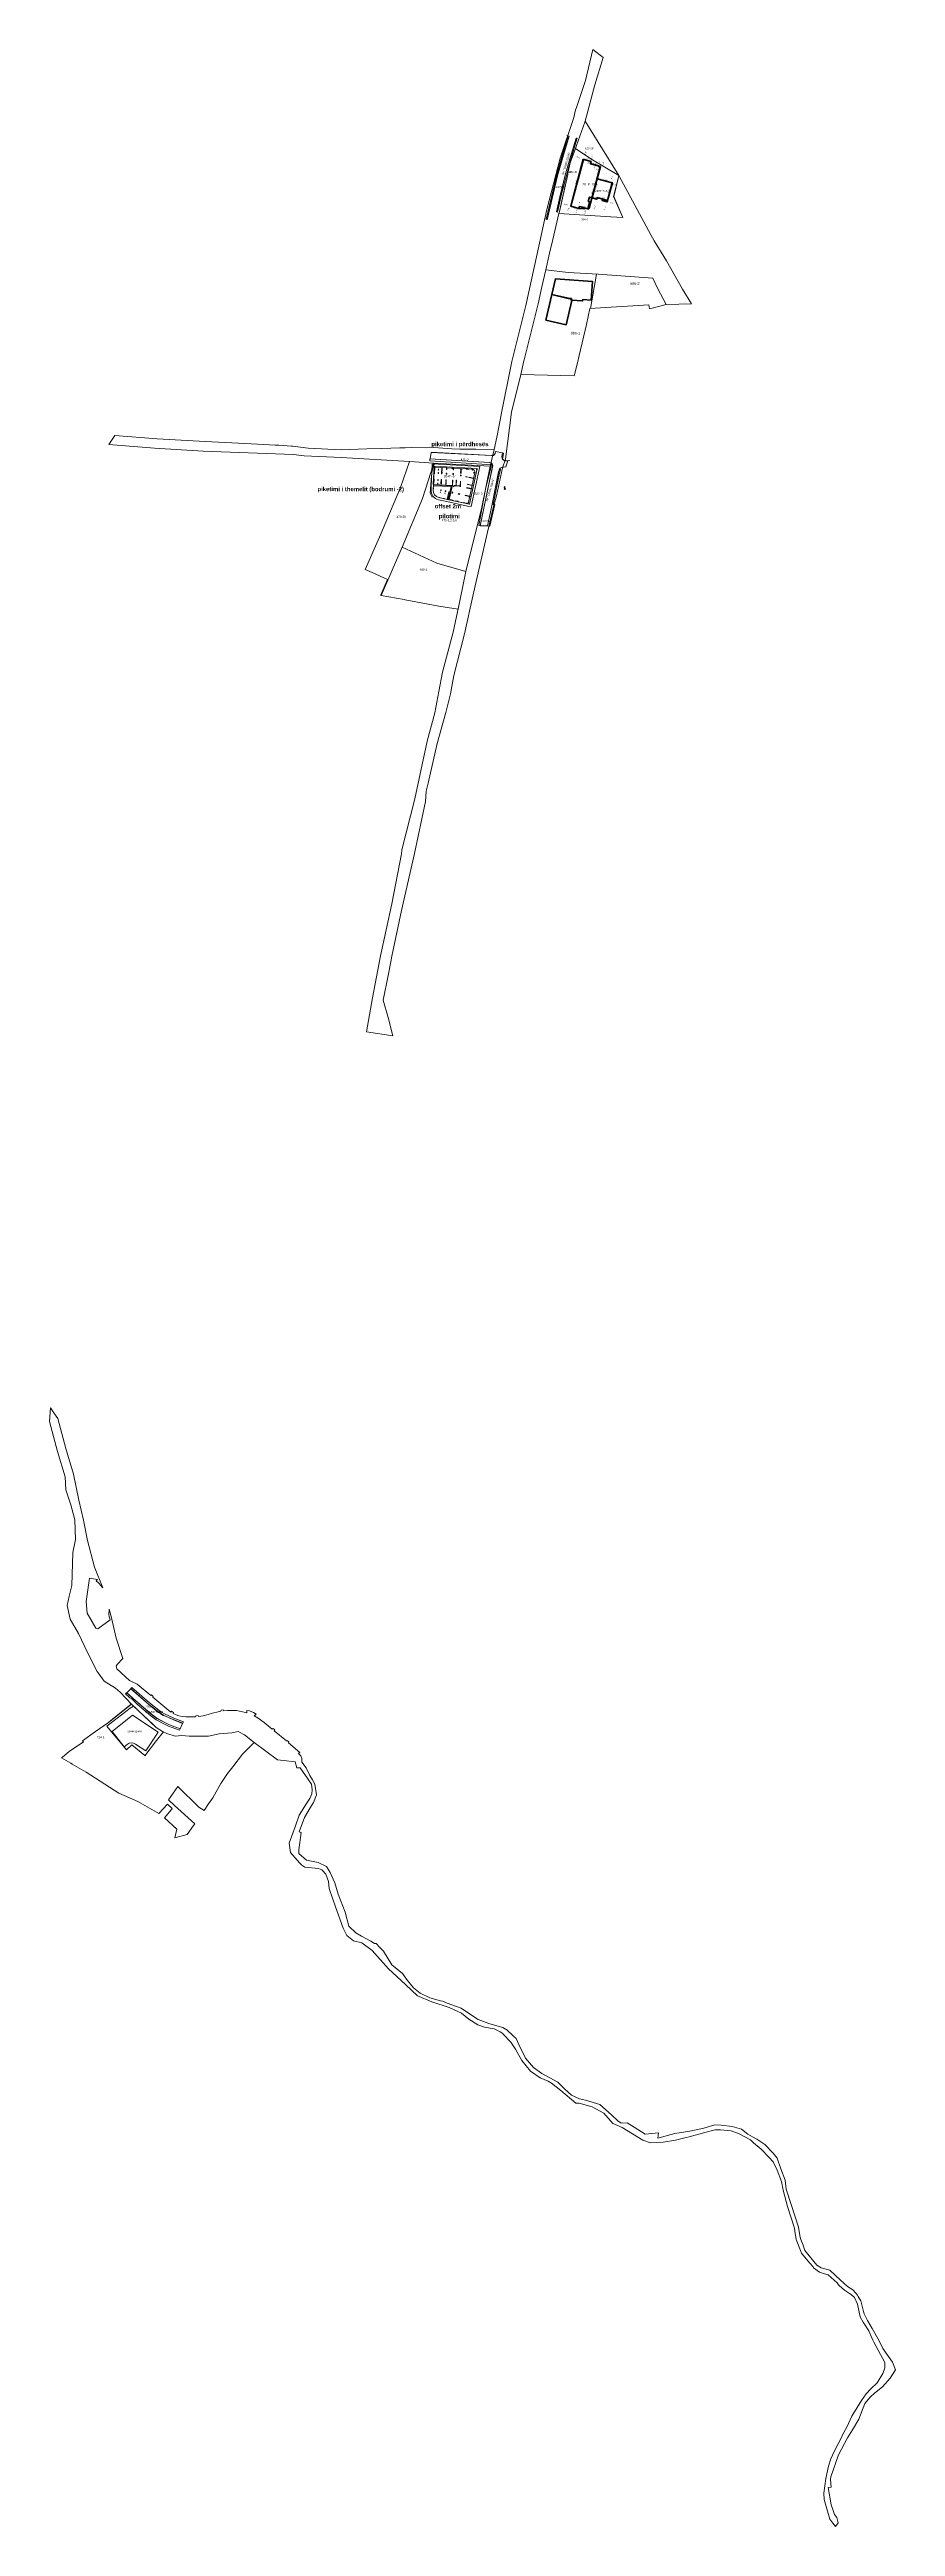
# Model space of a CAD drawing. Header units: metres. Extents: x 7511907 to 7512702, y 4691584 to 4693913.
import ezdxf
from ezdxf.enums import TextEntityAlignment as Align

# ---------------------------------------------------------------- set-up
doc = ezdxf.new("R2010")
doc.units = ezdxf.units.M
doc.header["$PDMODE"] = 32
doc.header["$PDSIZE"] = 0.75
doc.layers.get('0').update_dxf_attribs({"lineweight": 0})
doc.layers.get('Defpoints').update_dxf_attribs({"lineweight": 0})
for name, color, linetype, lineweight in [('2D Drafting - General_Pen_No__6', 5, 'Continuous', 0), ('A - Perdhesa Polyine_Pen_No__6', 1, 'Continuous', 0), ('A - Pllaka e Përdhesës _Pen_No__6', 1, 'Continuous', 0), ('A - Pllaka Perdhes_Pen_No__6', 5, 'Continuous', 0), ('Asfallt', 97, 'Continuous', 0), ('Dimensione', 7, 'Continuous', 0), ('Dimensionet', 7, 'Continuous', 0), ('Drawing & Figure_Pen_No__101', 252, 'Continuous', 0), ('Drawing & Figure_Pen_No__18', 9, 'Continuous', 0), ('emrat e rrugeve', 7, 'Continuous', 0), ('etazha', 7, 'Continuous', 0), ('Ndarjet', 1, 'Continuous', 0), ('nr Parcela Fqinje', 251, 'Continuous', 0), ('Nr-Kojshi', 251, 'Continuous', 0), ('Nr-Ri', 1, 'Continuous', 0), ('ofset', 5, 'Continuous', 0), ('Parc-Kojshi', 251, 'Continuous', 0), ('parcela', 7, 'Continuous', 0), ('Parcela Fqinje', 251, 'Continuous', 0), ('ParcRePo', 1, 'Continuous', 0), ('Perdhesa o3 ferizaj', 1, 'Continuous', 0), ('perdhesa projekt v4', 1, 'Continuous', 0), ('projekti-3-ver4', 7, 'Continuous', 0), ('Shtyllat kati 1', 3, 'Continuous', 0), ('Shtyllat perdhesa', 1, 'Continuous', 0), ('Themel pllaka o3 ferizaj', 30, 'Continuous', 0), ('trotuar', 155, 'Continuous', 0)]:
    doc.layers.add(name, color=color, linetype=linetype, lineweight=lineweight)
for name, color, linetype, lineweight, true_color in [('2D Drafting - General_Pen_No__8', 7, 'Continuous', 0, 0xa80f02), ('2D Drafting - General_Pen_No__88', 7, 'Continuous', 0, 0xfd4435), ('Shtyllat', 7, 'Continuous', 0, 0xa80f02), ('Shtyllat b1', 7, 'Continuous', 0, 0x182891), ('Shtyllat b2', 7, 'Continuous', 0, 0x496f39)]:
    doc.layers.add(name, color=color, linetype=linetype, lineweight=lineweight, true_color=true_color)
doc.styles.add('GENERATED_STYLE_1', font='arialbd.ttf')
doc.styles.add('GENERATED_STYLE_2', font='arial.ttf')
doc.styles.get("Standard").update_dxf_attribs({"font": 'arial.ttf'})
doc.dimstyles.get("Standard").update_dxf_attribs({"dimtxt": 1.5, "dimasz": 0.18, "dimexe": 0.18, "dimexo": 0.0625, "dimgap": 0.09, "dimtad": 1, "dimtoh": 1, "dimzin": 0, "dimdsep": 46, "dimtxsty": 'Standard', "dimcen": 0.09, "dimse1": 1, "dimse2": 1, "dimsd1": 1, "dimsd2": 1, "dimadec": 0, "dimazin": 0, "dimtfac": 1, "dimtofl": 0, "dimtmove": 0, "dimatfit": 3, "dimfxl": 1, "dimtolj": 1, "dimtzin": 0, "dimarcsym": 0})

# ---------------------------------------------------------------- blocks, each defined once
blk = doc.blocks.new('Pole electricity_ Shtyllë Elekrike Druri - tension i lartë')
at = {"color": 1, "linetype": 'ByBlock', "lineweight": 0, "flags": 128}
for points in [[(0, 0.5), (0, 2.3), (-0.7, 1.7), (0, 1.7), (-0.7, 0.9)], [(-0.4, 0.9), (-0.7, 0.9), (-0.7, 1.3)]]:
    blk.add_lwpolyline(points, dxfattribs=at)
at = {"color": 1, "linetype": 'ByBlock', "lineweight": 0}
blk.add_circle((0, 0), 0.5, dxfattribs=at)
blk = doc.blocks.new('Shtylle_Elekrike_Druri')
at = {"color": 1, "lineweight": 0}
blk.add_blockref('Pole electricity_ Shtyllë Elekrike Druri - tension i lartë', (0, 0), dxfattribs=at)
blk = doc.blocks.new('ob-3-v4')
at = {"layer": '2D Drafting - General_Pen_No__6', "color": 5, "linetype": 'Continuous', "lineweight": 35}
blk.add_lwpolyline([(8, 9.8), (53.6, 9.8), (53.6, 17.8), (51.9, 17.8), (51.9, 26.1, 0.414214), (50.9, 27.1), (10.8, 27.1), (10.8, 25.1), (10.2, 25.1), (10.2, 17.3), (8, 17.3)], format="xyb", close=True, dxfattribs=at)
blk.add_lwpolyline([(22.3, 27.2), (40.9, 27.2), (40.9, 31.8), (39.4, 31.8), (39.4, 41.9), (22.3, 41.9)], close=True, dxfattribs=at)
at = {"layer": '2D Drafting - General_Pen_No__8', "color": 14, "true_color": 0xa80f02, "flags": 128}
blk.add_lwpolyline([(51.1, 59.8), (53.5, 48.9), (63.2, 0.9), (61.2, 0.9), (25.6, -0.7), (23.2, -0.8), (14.3, -1.2), (0, 0), (5.7, 16.5), (14.2, 45.9), (17, 46.1), (34.2, 46.4)], close=True, dxfattribs=at)
blk = doc.blocks.new('*D87')
at = {"layer": 'Defpoints', "color": 0, "transparency": 16777216}
for p in [(7512436, 4693787.6), (7512439.8, 4693785), (7512440.2, 4693786.5)]:
    blk.add_point(p, dxfattribs=at)
at = {"layer": 'Dimensionet', "color": 0, "transparency": 16777216, "insert": (7512437.9, 4693786.1), "char_height": 1.15, "attachment_point": 5, "rotation": 345.6567}
blk.add_mtext('\\A1;4.28', dxfattribs=at)
blk = doc.blocks.new('*D88')
at = {"layer": 'Defpoints', "color": 0, "transparency": 16777216}
for p in [(7512436, 4693787.6), (7512437.6, 4693796.7), (7512438.5, 4693796.5)]:
    blk.add_point(p, dxfattribs=at)
at = {"layer": 'Dimensionet', "color": 0, "transparency": 16777216, "insert": (7512435.7, 4693792.5), "char_height": 1.15, "attachment_point": 5, "rotation": 74.0913}
blk.add_mtext('\\A1;9.23', dxfattribs=at)
blk = doc.blocks.new('*D89')
at = {"layer": 'Defpoints', "color": 0, "transparency": 16777216}
for p in [(7512431.6, 4693771.1), (7512439.3, 4693766.9), (7512439.8, 4693768.8)]:
    blk.add_point(p, dxfattribs=at)
at = {"layer": 'Dimensionet', "color": 0, "transparency": 16777216, "insert": (7512435.3, 4693768.6), "char_height": 1.15, "attachment_point": 5, "rotation": 344.7174}
blk.add_mtext('\\A1;8.58', dxfattribs=at)
blk = doc.blocks.new('*D90')
at = {"layer": 'Defpoints', "color": 0, "transparency": 16777216}
for p in [(7512431.6, 4693771.1), (7512427.4, 4693756.2), (7512427.5, 4693756.1)]:
    blk.add_point(p, dxfattribs=at)
at = {"layer": 'Dimensionet', "color": 0, "transparency": 16777216, "insert": (7512428.8, 4693763.8), "char_height": 1.15, "attachment_point": 5, "rotation": 74.9271}
blk.add_mtext('\\A1;15.51', dxfattribs=at)
blk = doc.blocks.new('*D91')
at = {"layer": 'Defpoints', "color": 0, "transparency": 16777216}
for p in [(7512425.3, 4693804.5), (7512424.7, 4693802.5), (7512427.1, 4693803.9)]:
    blk.add_point(p, dxfattribs=at)
at = {"layer": 'Dimensionet', "color": 0, "transparency": 16777216, "insert": (7512427.1, 4693805.8), "char_height": 1.15, "attachment_point": 5, "rotation": 72.1049}
blk.add_mtext('\\A1;2.06', dxfattribs=at)
blk = doc.blocks.new('*D92')
at = {"layer": 'Defpoints', "color": 0, "transparency": 16777216}
for p in [(7512423.5, 4693805.6), (7512423.5, 4693805.6), (7512422.9, 4693803.6)]:
    blk.add_point(p, dxfattribs=at)
at = {"layer": 'Dimensionet', "color": 0, "transparency": 16777216, "insert": (7512423.3, 4693807.3), "char_height": 1.15, "attachment_point": 5, "rotation": 74.3839}
blk.add_mtext('\\A1;2.07', dxfattribs=at)
blk = doc.blocks.new('*D93')
at = {"layer": 'Defpoints', "color": 0, "transparency": 16777216}
for p in [(7512416, 4693807.8), (7512416.5, 4693809.8), (7512416.9, 4693809.7)]:
    blk.add_point(p, dxfattribs=at)
at = {"layer": 'Dimensionet', "color": 0, "transparency": 16777216, "insert": (7512416.8, 4693811.7), "char_height": 1.15, "attachment_point": 5, "rotation": 74.9271}
blk.add_mtext('\\A1;2.12', dxfattribs=at)
blk = doc.blocks.new('*D94')
at = {"layer": 'Defpoints', "color": 0, "transparency": 16777216}
for p in [(7512408.7, 4693809.7), (7512409.9, 4693814.2), (7512411, 4693814)]:
    blk.add_point(p, dxfattribs=at)
at = {"layer": 'Dimensionet', "color": 0, "transparency": 16777216, "insert": (7512410.8, 4693815.7), "char_height": 1.15, "attachment_point": 5, "rotation": 75.8721}
blk.add_mtext('\\A1;4.69', dxfattribs=at)
blk = doc.blocks.new('*D95')
at = {"layer": 'Defpoints', "color": 0, "transparency": 16777216}
for p in [(7512398.6, 4693812.5), (7512398.6, 4693812.4), (7512408.7, 4693809.7)]:
    blk.add_point(p, dxfattribs=at)
at = {"layer": 'Dimensionet', "color": 0, "transparency": 16777216, "insert": (7512403.8, 4693811.7), "char_height": 1.15, "attachment_point": 5, "rotation": 344.9271}
blk.add_mtext('\\A1;10.48', dxfattribs=at)
blk = doc.blocks.new('*D96')
at = {"layer": 'Defpoints', "color": 0, "transparency": 16777216}
for p in [(7512387.8, 4693767.6), (7512387.9, 4693767.9), (7512396.9, 4693765.7)]:
    blk.add_point(p, dxfattribs=at)
at = {"layer": 'Dimensionet', "color": 0, "transparency": 16777216, "insert": (7512392.4, 4693767.1), "char_height": 1.15, "attachment_point": 5, "rotation": 346.0506}
blk.add_mtext('\\A1;9.28', dxfattribs=at)
blk = doc.blocks.new('*D97')
at = {"layer": 'Defpoints', "color": 0, "transparency": 16777216}
for p in [(7512394.1, 4693758.4), (7512394.8, 4693758.2), (7512396.9, 4693765.7)]:
    blk.add_point(p, dxfattribs=at)
at = {"layer": 'Dimensionet', "color": 0, "transparency": 16777216, "insert": (7512394.6, 4693762.3), "char_height": 1.15, "attachment_point": 5, "rotation": 74.2097}
blk.add_mtext('\\A1;7.75', dxfattribs=at)
blk = doc.blocks.new('*D98')
at = {"layer": 'Defpoints', "color": 0, "transparency": 16777216}
for p in [(7512402.3, 4693757.9), (7512404.6, 4693763.6), (7512403, 4693757.7)]:
    blk.add_point(p, dxfattribs=at)
at = {"layer": 'Dimensionet', "color": 0, "transparency": 16777216, "insert": (7512402.5, 4693761), "char_height": 1.15, "attachment_point": 5, "rotation": 74.6249}
blk.add_mtext('\\A1;6.13', dxfattribs=at)
blk = doc.blocks.new('*D99')
at = {"layer": 'Defpoints', "color": 0, "transparency": 16777216}
for p in [(7512413, 4693763.1), (7512410.9, 4693757.2), (7512412.6, 4693757.1)]:
    blk.add_point(p, dxfattribs=at)
at = {"layer": 'Dimensionet', "color": 0, "transparency": 16777216, "insert": (7512410.4, 4693760.2), "char_height": 1.15, "attachment_point": 5, "rotation": 86.3328}
blk.add_mtext('\\A1;6.03', dxfattribs=at)
blk = doc.blocks.new('*D100')
at = {"layer": 'Defpoints', "color": 0, "transparency": 16777216}
for p in [(7512421.4, 4693772.3), (7512417.3, 4693756.8), (7512417.8, 4693756.6)]:
    blk.add_point(p, dxfattribs=at)
at = {"layer": 'Dimensionet', "color": 0, "transparency": 16777216, "insert": (7512419.3, 4693764.5), "char_height": 1.15, "attachment_point": 5, "rotation": 75.1271}
blk.add_mtext('\\A1;16.04', dxfattribs=at)
blk = doc.blocks.new('*D101')
at = {"layer": 'Defpoints', "color": 0, "transparency": 16777216}
for p in [(7512421.8, 4693791.4), (7512421.9, 4693791.7), (7512436, 4693787.6)]:
    blk.add_point(p, dxfattribs=at)
at = {"layer": 'Dimensionet', "color": 0, "transparency": 16777216, "insert": (7512429.2, 4693790.4), "char_height": 1.15, "attachment_point": 5, "rotation": 344.9271}
blk.add_mtext('\\A1;14.70', dxfattribs=at)
blk = doc.blocks.new('*D102')
at = {"layer": 'Defpoints', "color": 0, "transparency": 16777216}
for p in [(7512421.8, 4693799.4), (7512422.8, 4693803), (7512424.7, 4693802.5)]:
    blk.add_point(p, dxfattribs=at)
at = {"layer": 'Dimensionet', "color": 0, "transparency": 16777216, "insert": (7512422.2, 4693800), "char_height": 1.15, "attachment_point": 5, "rotation": 344.9271}
blk.add_mtext('\\A1;1.95', dxfattribs=at)
blk = doc.blocks.new('*D103')
at = {"layer": 'Defpoints', "color": 0, "transparency": 16777216}
for p in [(7512420.4, 4693804.3), (7512422.8, 4693803), (7512422.9, 4693803.6)]:
    blk.add_point(p, dxfattribs=at)
at = {"layer": 'Dimensionet', "color": 0, "transparency": 16777216, "insert": (7512419.2, 4693802.3), "char_height": 1.15, "attachment_point": 5, "rotation": 74.9271}
blk.add_mtext('\\A1;0.58', dxfattribs=at)
blk = doc.blocks.new('*D104')
at = {"layer": 'Defpoints', "color": 0, "transparency": 16777216}
for p in [(7512415.4, 4693805.6), (7512415.5, 4693806), (7512422.9, 4693803.6)]:
    blk.add_point(p, dxfattribs=at)
at = {"layer": 'Dimensionet', "color": 0, "transparency": 16777216, "insert": (7512419.4, 4693805.6), "char_height": 1.15, "attachment_point": 5, "rotation": 344.9272}
blk.add_mtext('\\A1;7.80', dxfattribs=at)
blk = doc.blocks.new('*D105')
at = {"layer": 'Defpoints', "color": 0, "transparency": 16777216}
for p in [(7512414.7, 4693808.1), (7512415.4, 4693805.6), (7512416, 4693807.8)]:
    blk.add_point(p, dxfattribs=at)
at = {"layer": 'Dimensionet', "color": 0, "transparency": 16777216, "insert": (7512413.7, 4693806.7), "char_height": 1.15, "attachment_point": 5, "rotation": 74.9197}
blk.add_mtext('\\A1;2.20', dxfattribs=at)
blk = doc.blocks.new('*D106')
at = {"layer": 'Defpoints', "color": 0, "transparency": 16777216}
for p in [(7512408.7, 4693809.7), (7512409, 4693810.6), (7512416, 4693807.7)]:
    blk.add_point(p, dxfattribs=at)
at = {"layer": 'Dimensionet', "color": 0, "transparency": 16777216, "insert": (7512413, 4693810.2), "char_height": 1.15, "attachment_point": 5, "rotation": 344.9245}
blk.add_mtext('\\A1;7.50', dxfattribs=at)
blk = doc.blocks.new('*D107')
at = {"layer": 'Defpoints', "color": 0, "transparency": 16777216}
for p in [(7512408.7, 4693809.7), (7512396.5, 4693765.8), (7512396.9, 4693765.7)]:
    blk.add_point(p, dxfattribs=at)
at = {"layer": 'Dimensionet', "color": 0, "transparency": 16777216, "insert": (7512401.8, 4693788), "char_height": 1.15, "attachment_point": 5, "rotation": 74.9271}
blk.add_mtext('\\A1;45.60', dxfattribs=at)
blk = doc.blocks.new('*D108')
at = {"layer": 'Defpoints', "color": 0, "transparency": 16777216}
for p in [(7512396.9, 4693765.7), (7512404.3, 4693762.5), (7512404.6, 4693763.6)]:
    blk.add_point(p, dxfattribs=at)
at = {"layer": 'Dimensionet', "color": 0, "transparency": 16777216, "insert": (7512400.6, 4693764.1), "char_height": 1.15, "attachment_point": 5, "rotation": 344.9267}
blk.add_mtext('\\A1;8.00', dxfattribs=at)
blk = doc.blocks.new('*D109')
at = {"layer": 'Defpoints', "color": 0, "transparency": 16777216}
for p in [(7512404.6, 4693763.6), (7512404.7, 4693765.3), (7512405, 4693765.2)]:
    blk.add_point(p, dxfattribs=at)
at = {"layer": 'Dimensionet', "color": 0, "transparency": 16777216, "insert": (7512404.8, 4693768), "char_height": 1.15, "attachment_point": 5, "rotation": 74.9275}
blk.add_mtext('\\A1;1.70', dxfattribs=at)
blk = doc.blocks.new('*D110')
at = {"layer": 'Defpoints', "color": 0, "transparency": 16777216}
for p in [(7512405, 4693765.2), (7512413, 4693763.1), (7512413.1, 4693763.4)]:
    blk.add_point(p, dxfattribs=at)
at = {"layer": 'Dimensionet', "color": 0, "transparency": 16777216, "insert": (7512409.3, 4693765.1), "char_height": 1.15, "attachment_point": 5, "rotation": 344.9271}
blk.add_mtext('\\A1;8.25', dxfattribs=at)
blk = doc.blocks.new('*D111')
at = {"layer": 'Defpoints', "color": 0, "transparency": 16777216}
for p in [(7512424.1, 4693802.7), (7512424.7, 4693802.5), (7512414.2, 4693763.8)]:
    blk.add_point(p, dxfattribs=at)
at = {"layer": 'Dimensionet', "color": 0, "transparency": 16777216, "insert": (7512417.1, 4693779.2), "char_height": 1.15, "attachment_point": 5, "rotation": 74.9271}
blk.add_mtext('\\A1;40.12', dxfattribs=at)
blk = doc.blocks.new('*D112')
at = {"layer": 'Defpoints', "color": 0, "transparency": 16777216}
for p in [(7512421.8, 4693791.4), (7512417, 4693773.5), (7512418.7, 4693773)]:
    blk.add_point(p, dxfattribs=at)
at = {"layer": 'Dimensionet', "color": 0, "transparency": 16777216, "insert": (7512421.2, 4693784.8), "char_height": 1.15, "attachment_point": 5, "rotation": 74.9271}
blk.add_mtext('\\A1;18.60', dxfattribs=at)
blk = doc.blocks.new('*D113')
at = {"layer": 'Defpoints', "color": 0, "transparency": 16777216}
for p in [(7512417.2, 4693773.4), (7512421.4, 4693772.3), (7512421.5, 4693772.4)]:
    blk.add_point(p, dxfattribs=at)
at = {"layer": 'Dimensionet', "color": 0, "transparency": 16777216, "insert": (7512419.5, 4693773.6), "char_height": 1.15, "attachment_point": 5, "rotation": 344.9271}
blk.add_mtext('\\A1;4.40', dxfattribs=at)
blk = doc.blocks.new('*D114')
at = {"layer": 'Defpoints', "color": 0, "transparency": 16777216}
for p in [(7512421.4, 4693772.3), (7512421.8, 4693773.7), (7512423.4, 4693773.3)]:
    blk.add_point(p, dxfattribs=at)
at = {"layer": 'Dimensionet', "color": 0, "transparency": 16777216, "insert": (7512422.6, 4693772.7), "char_height": 1.15, "attachment_point": 5, "rotation": 74.9271}
blk.add_mtext('\\A1;1.50', dxfattribs=at)
blk = doc.blocks.new('*D115')
at = {"layer": 'Defpoints', "color": 0, "transparency": 16777216}
for p in [(7512421.8, 4693773.7), (7512431.6, 4693771.1), (7512431.7, 4693771.6)]:
    blk.add_point(p, dxfattribs=at)
at = {"layer": 'Dimensionet', "color": 0, "transparency": 16777216, "insert": (7512427.2, 4693773.5), "char_height": 1.15, "attachment_point": 5, "rotation": 344.9271}
blk.add_mtext('\\A1;10.10', dxfattribs=at)
blk = doc.blocks.new('*D116')
at = {"layer": 'Defpoints', "color": 0, "transparency": 16777216}
for p in [(7512435.4, 4693787.8), (7512436, 4693787.6), (7512431.6, 4693771.1)]:
    blk.add_point(p, dxfattribs=at)
at = {"layer": 'Dimensionet', "color": 0, "transparency": 16777216, "insert": (7512432.6, 4693779.7), "char_height": 1.15, "attachment_point": 5, "rotation": 74.9271}
blk.add_mtext('\\A1;17.10', dxfattribs=at)

msp = doc.modelspace()

# ---------------------------------------------------------------- linework, layer by layer
at = {"layer": 'A - Perdhesa Polyine_Pen_No__6'}
msp.add_lwpolyline([(7511965.879, 4692331.236), (7511977.287, 4692317.042), (7511979.962, 4692319.191, -0.32552935), (7511987.956, 4692319.579), (7511997.523, 4692313.284), (7512009.016, 4692330.752), (7511984.966, 4692346.575)], format="xyb", close=True, dxfattribs=at)
at = {"layer": 'A - Pllaka e Përdhesës _Pen_No__6', "linetype": 'Continuous', "lineweight": 35, "flags": 128}
msp.add_lwpolyline([(7512408.866, 4693809.662), (7512397.008, 4693765.63), (7512404.588, 4693763.589), (7512409.831, 4693763.253), (7512410.003, 4693763.891), (7512412.9, 4693763.111), (7512414.655, 4693769.629), (7512413.276, 4693770), (7512414.394, 4693774.153), (7512421.298, 4693772.293), (7512421.688, 4693773.742), (7512426.881, 4693772.343), (7512426.491, 4693770.894), (7512430.981, 4693769.685), (7512435.818, 4693787.645), (7512421.817, 4693791.416), (7512424.951, 4693803.051), (7512415.391, 4693805.626), (7512415.963, 4693807.75)], close=True, dxfattribs=at)
at = {"layer": 'A - Pllaka e Përdhesës _Pen_No__6', "linetype": 'Continuous', "lineweight": 0, "flags": 128}
msp.add_lwpolyline([(7512280.786, 4693489.943), (7512282.32, 4693497.07), (7512284.275, 4693496.649), (7512285.628, 4693502.936), (7512267.822, 4693503.854), (7512268.665, 4693520.182), (7512304.095, 4693518.358, -0.46186636), (7512306.642, 4693515.033), (7512300.339, 4693485.736)], format="xyb", close=True, dxfattribs=at)
at = {"layer": 'A - Pllaka Perdhes_Pen_No__6', "color": 1, "linetype": 'Continuous', "lineweight": 35}
for points in [[(7512397.439, 4693677.282), (7512397.551, 4693678.828), (7512394.42, 4693679.054), (7512379.16, 4693682.611), (7512382.609, 4693697.405), (7512417.311, 4693694.895), (7512416.031, 4693677.191), (7512408.124, 4693677.763), (7512408.034, 4693676.516)], [(7512397.391, 4693678.689), (7512397.283, 4693677.143), (7512398.049, 4693677.09), (7512392.7, 4693654.144), (7512373.563, 4693658.605), (7512379.126, 4693682.465), (7512394.379, 4693678.909)]]:
    msp.add_lwpolyline(points, close=True, dxfattribs=at)
at = {"layer": 'Asfallt'}
for points in [[(7512395.483, 4693831.553, 620.143), (7512390.115, 4693813.566, 620.299), (7512384.561, 4693794.098, 620.477), (7512374.838, 4693752.977, 620.704)], [(7512383.417, 4693760.323, 620.52), (7512391.649, 4693794.932, 620.316), (7512396.052, 4693810.256, 620.225), (7512401.857, 4693829.776, 620.086)], [(7512265.701, 4693534.097, 621.822), (7512322.558, 4693531.172, 621.389), (7512323.802, 4693531.35, 621.329), (7512324.475, 4693531.52, 621.358), (7512325.351, 4693532.182, 621.387), (7512325.864, 4693533.142, 621.375), (7512326.322, 4693534.949, 621.377), (7512332.702, 4693533.647, 621.094), (7512332.478, 4693532.518, 621.189), (7512332.478, 4693532.518, 621.189), (7512332.324, 4693532.075, 621.026), (7512331.998, 4693530.278, 620.999), (7512331.979, 4693529.952, 621.011), (7512332.374, 4693528.644, 621.233), (7512332.853, 4693527.776, 621.1), (7512333.892, 4693526.821, 621.03), (7512334.943, 4693526.354, 621.044), (7512337.673, 4693526.239, 621.087), (7512335.906, 4693520.494, 621.283), (7512333.968, 4693520.342, 621.324), (7512332.637, 4693520.134, 621.293), (7512331.232, 4693519.76, 621.242), (7512330.59, 4693519.359, 621.181), (7512329.852, 4693518.243, 621.298), (7512329.002, 4693515.822, 0), (7512322.941, 4693485.469, 621.514), (7512318.539, 4693465.209, 621.647), (7512311.78, 4693465.136, 621.762), (7512319.075, 4693499.771, 621.513), (7512323.636, 4693521.491, 621.387), (7512323.432, 4693522.703, 621.408), (7512323.011, 4693523.301, 621.263), (7512322.088, 4693524.254, 621.347), (7512321.464, 4693524.373, 621.341), (7512320.682, 4693524.549, 621.159), (7512264.895, 4693528.11, 621.753), (7512265.701, 4693534.097, 621.822)], [(7512032.133, 4692338.989, 620.799), (7512022.821, 4692342.556, 620.734), (7512016.031, 4692345.7, 620.719), (7512013.894, 4692346.303, 620.685), (7512011.493, 4692347.938, 620.717), (7512009.538, 4692349.372, 620.639), (7512000.086, 4692357.084, 620.646), (7511983.357, 4692371.604, 620.635), (7511979.545, 4692367.785, 620.538), (7511993.109, 4692355.881, 620.486), (7512002.953, 4692347.506, 620.551), (7512007.926, 4692343.747, 620.612), (7512015.974, 4692339.477, 620.697), (7512019.795, 4692337.693, 620.722), (7512029.736, 4692333.842, 620.707), (7512032.133, 4692338.989, 620.799)]]:
    msp.add_polyline3d(points, dxfattribs=at)
at = {"layer": 'Drawing & Figure_Pen_No__101', "color": 252}
msp.add_lwpolyline([(7511981.471, 4692359.579), (7511983.873, 4692356.975), (7511968.189, 4692344.455), (7511962.345, 4692339.874), (7511957.532, 4692336.512)], dxfattribs=at)
at = {"layer": 'Drawing & Figure_Pen_No__18', "color": 9}
msp.add_lwpolyline([(7511981.471, 4692359.579), (7511983.873, 4692356.975), (7511968.189, 4692344.455), (7511962.345, 4692339.874), (7511957.532, 4692336.512)], dxfattribs=at)
at = {"layer": 'Ndarjet', "color": 0, "flags": 128}
msp.add_lwpolyline([(7512420.959, 4693701.701), (7512415.309, 4693669.545)], dxfattribs=at)
at = {"layer": 'ofset', "flags": 128}
msp.add_lwpolyline([(7512266.793, 4693492.13), (7512266.037, 4693493.309), (7512265.282, 4693494.488), (7512264.721, 4693495.65), (7512264.834, 4693497.046), (7512264.947, 4693498.441), (7512265.061, 4693499.837), (7512265.174, 4693501.232), (7512265.287, 4693502.627), (7512265.401, 4693504.023), (7512265.514, 4693505.418), (7512265.627, 4693506.814), (7512265.74, 4693508.209), (7512265.854, 4693509.604), (7512265.967, 4693511), (7512266.08, 4693512.395), (7512266.194, 4693513.791), (7512266.307, 4693515.186), (7512266.543, 4693516.542), (7512266.973, 4693517.874), (7512267.402, 4693519.207), (7512267.832, 4693520.539), (7512268.262, 4693521.872), (7512268.691, 4693523.204)], dxfattribs=at)
at = {"layer": 'ofset', "linetype": 'Continuous', "lineweight": 20}
msp.add_lwpolyline([(7512266.747, 4693523.288), (7512265.619, 4693501.968), (7512265.719, 4693501.962), (7512265.554, 4693498.825, 0.36795482), (7512272.559, 4693489.657), (7512280.346, 4693487.972), (7512280.324, 4693487.874), (7512299.968, 4693483.622), (7512303.364, 4693483.231), (7512311.523, 4693520.925)], format="xyb", close=True, dxfattribs=at)
at = {"layer": 'Parc-Kojshi', "flags": 128}
for points in [[(7512410.495, 4693845.622), (7512419.437, 4693879.85), (7512427.238, 4693905.508), (7512417.708, 4693912.968), (7512410.637, 4693883.96), (7512402.376, 4693858.521), (7512401.436, 4693856.401), (7512399.646, 4693848.962), (7512387.074, 4693810.674), (7512374.553, 4693762.567), (7512365.481, 4693720.989), (7512354.679, 4693672.322), (7512341.507, 4693619.595), (7512331.906, 4693571.427), (7512330.518, 4693564.459), (7512329.567, 4693559.681), (7512327.31, 4693548.35), (7512325.054, 4693537.019), (7512321.284, 4693521.05), (7512313.392, 4693482.692), (7512298.32, 4693422.255), (7512292.329, 4693392.887), (7512286.488, 4693365.068), (7512276.337, 4693327.421), (7512272.956, 4693309.382), (7512269.195, 4693289.093), (7512261.814, 4693262.484), (7512250.502, 4693208.497), (7512238.16, 4693160.28), (7512237.82, 4693156.5), (7512228.629, 4693109.722), (7512217.997, 4693060.755), (7512210.635, 4693021.347), (7512204.974, 4692989.339), (7512229.794, 4692985.498), (7512225.165, 4693002.677), (7512220.625, 4693019.077), (7512225.214, 4693042.158), (7512227.764, 4693054.988), (7512228.857, 4693060.485), (7512237.948, 4693103.332), (7512249.97, 4693156.909), (7512260.392, 4693205.747), (7512261.132, 4693215.526), (7512262.843, 4693223.146), (7512271.234, 4693260.264), (7512279.515, 4693289.712), (7512283.936, 4693307.231), (7512287.126, 4693324.2), (7512296.938, 4693363.648), (7512305.639, 4693401.766), (7512314.971, 4693442.754), (7512323.792, 4693480.882), (7512327.1, 4693493.27), (7512332.854, 4693519.6), (7512335.464, 4693527.649), (7512341.196, 4693571.847), (7512350.105, 4693607.496)], [(7512410.495, 4693845.622), (7512426.593, 4693819.293), (7512442, 4693794.38), (7512415.78, 4693810.245), (7512401.332, 4693820.018), (7512402.346, 4693822.832), (7512410.177, 4693844.572), (7512410.495, 4693845.622)], [(7512422.64, 4693701.59), (7512394.35, 4693703.46), (7512373.519, 4693705.721), (7512376.9, 4693721.36), (7512379.94, 4693734.27), (7512385.808, 4693758.781), (7512434.66, 4693755.65), (7512445.8, 4693755.13), (7512437.19, 4693774.91), (7512441.45, 4693791.57), (7512442, 4693794.38), (7512472.202, 4693738.763), (7512475.37, 4693732.93), (7512486.809, 4693714.143), (7512501.98, 4693687.52), (7512510.35, 4693673.82), (7512486.45, 4693673.31), (7512478.503, 4693688.638), (7512474.01, 4693698.11), (7512422.64, 4693701.59)], [(7512268.255, 4693523.885), (7512257.562, 4693490.724), (7512238.421, 4693445.097), (7512218.794, 4693399.668), (7512218.276, 4693399.764), (7512218.406, 4693400.062), (7512224.682, 4693414.487), (7512210.095, 4693421.075), (7512203.687, 4693423.971), (7512217.091, 4693454.317), (7512236.773, 4693500.994), (7512245.216, 4693525.466), (7512268.255, 4693523.885)], [(7512238.421, 4693445.097), (7512270.99, 4693430.126), (7512298.32, 4693422.255), (7512292.329, 4693392.887), (7512291.006, 4693386.587), (7512272.862, 4693389.694), (7512241.115, 4693395.524), (7512240.319, 4693395.67), (7512218.794, 4693399.668), (7512238.421, 4693445.097)]]:
    msp.add_lwpolyline(points, dxfattribs=at)
at = {"layer": 'Parc-Kojshi', "linetype": 'Continuous'}
msp.add_lwpolyline([(7512410.495, 4693845.622), (7512419.437, 4693879.85), (7512427.238, 4693905.508), (7512417.708, 4693912.968), (7512410.637, 4693883.96), (7512402.376, 4693858.521), (7512401.436, 4693856.401), (7512399.646, 4693848.962), (7512387.074, 4693810.674), (7512374.553, 4693762.567), (7512365.481, 4693720.989), (7512354.679, 4693672.322), (7512341.507, 4693619.595), (7512331.906, 4693571.427), (7512330.518, 4693564.459), (7512329.567, 4693559.681), (7512327.31, 4693548.35), (7512325.054, 4693537.019), (7512321.284, 4693521.05), (7512313.392, 4693482.692), (7512298.32, 4693422.255), (7512292.329, 4693392.887), (7512286.488, 4693365.068), (7512276.337, 4693327.421), (7512272.956, 4693309.382), (7512269.195, 4693289.093), (7512261.814, 4693262.484), (7512250.502, 4693208.497), (7512238.16, 4693160.28), (7512237.82, 4693156.5), (7512228.629, 4693109.722), (7512217.997, 4693060.755), (7512210.635, 4693021.347), (7512204.974, 4692989.339), (7512229.794, 4692985.498), (7512225.165, 4693002.677), (7512220.625, 4693019.077), (7512225.214, 4693042.158), (7512227.764, 4693054.988), (7512228.857, 4693060.485), (7512237.948, 4693103.332), (7512249.97, 4693156.909), (7512260.392, 4693205.747), (7512261.132, 4693215.526), (7512262.843, 4693223.146), (7512271.234, 4693260.264), (7512279.515, 4693289.712), (7512283.936, 4693307.231), (7512287.126, 4693324.2), (7512296.938, 4693363.648), (7512305.639, 4693401.766), (7512314.971, 4693442.754), (7512323.792, 4693480.882), (7512327.1, 4693493.27), (7512332.854, 4693519.6), (7512335.464, 4693527.649), (7512341.196, 4693571.847), (7512350.105, 4693607.496)], dxfattribs=at)
at = {"layer": 'Parc-Kojshi', "flags": 128}
msp.add_lwpolyline([(7512321.284, 4693521.05), (7512325.054, 4693537.019), (7512307.771, 4693537.098), (7512306.311, 4693537.105), (7512292.564, 4693537.23), (7512285.193, 4693537.553), (7512264.114, 4693539.042), (7512247.604, 4693538.622), (7512241.28, 4693538.46), (7512236.21, 4693538.32), (7512219.453, 4693537.88), (7512205.164, 4693537.504), (7512180.964, 4693536.525), (7512150.244, 4693538.066), (7512135.612, 4693539.931), (7512134.317, 4693540.096), (7512122.51, 4693540.79), (7512118.98, 4693540.95), (7512113.75, 4693541.24), (7512102.56, 4693541.86), (7512084.595, 4693542.859), (7512053.414, 4693544.51), (7512008.324, 4693546.752), (7511968.364, 4693550.073), (7511962.714, 4693541.654), (7512005.674, 4693538.232), (7512051.394, 4693535.151), (7512136.294, 4693532.317), (7512146.434, 4693530.987), (7512181.134, 4693529.325), (7512245.216, 4693525.466), (7512268.255, 4693523.885), (7512321.284, 4693521.05)], close=True, dxfattribs=at)
at = {"layer": 'parcela'}
msp.add_lwpolyline([(7512014.001, 4692331.061), (7512007.601, 4692322.736), (7511996.728, 4692308.593), (7511996.478, 4692308.808), (7511984.225, 4692318.67), (7511979.511, 4692314.209), (7511960.838, 4692336.459), (7511966.627, 4692340.808), (7511982.769, 4692353.148), (7511985.853, 4692355.253), (7512004.361, 4692337.945), (7512007.31, 4692335.187), (7512013.22, 4692331.467), (7512014.001, 4692331.061)], dxfattribs=at)
at = {"layer": 'Parcela Fqinje', "flags": 128}
msp.add_lwpolyline([(7511922.338, 4692558.69), (7511921.869, 4692570.87), (7511914.649, 4692594.569), (7511907.05, 4692622.838), (7511907.921, 4692635.707), (7511911.211, 4692631.017), (7511914.8, 4692625.687), (7511922.319, 4692597.438), (7511929.399, 4692573.469), (7511934.488, 4692548.92), (7511939.017, 4692530.111), (7511942.596, 4692510.841), (7511949.295, 4692485.922), (7511957.167, 4692466.535), (7511956.405, 4692467.183), (7511953.275, 4692470.733), (7511950.915, 4692472.953), (7511952.155, 4692474.133), (7511944.615, 4692475.523), (7511941.484, 4692453.574), (7511942.294, 4692442.655), (7511950.453, 4692428.365), (7511952.433, 4692427.925), (7511963.864, 4692436.394), (7511963.094, 4692439.334), (7511962.864, 4692441.404), (7511963.089, 4692446.399), (7511965.014, 4692439.454), (7511969.643, 4692419.044), (7511975.882, 4692400.075), (7511970.432, 4692394.226), (7511969.802, 4692392.676), (7511970.412, 4692390.216), (7511982.192, 4692379.356), (7511989.322, 4692375.776), (7512002.111, 4692365.206), (7512002.731, 4692365.836), (7512004.481, 4692364.366), (7512004.091, 4692363.636), (7512019.171, 4692351.116), (7512021.061, 4692349.675), (7512021.771, 4692350.405), (7512023.541, 4692349.225), (7512023.161, 4692348.425), (7512026.181, 4692347.055), (7512028.691, 4692346.225), (7512031.9, 4692345.545), (7512035.04, 4692345.025), (7512038.46, 4692345.075), (7512044.361, 4692345.165), (7512044.411, 4692346.095), (7512046.601, 4692346.455), (7512046.961, 4692345.545), (7512051.371, 4692346.224), (7512056.211, 4692347.214), (7512060.221, 4692348.684), (7512065.611, 4692349.974), (7512068.051, 4692350.543), (7512068.191, 4692351.533), (7512070.261, 4692351.673), (7512070.391, 4692350.753), (7512074.171, 4692351.093), (7512078.411, 4692351.193), (7512082.601, 4692351.123), (7512087.281, 4692350.063), (7512092.331, 4692348.833), (7512092.471, 4692351.202), (7512095.101, 4692350.642), (7512098.861, 4692349.262), (7512101.241, 4692347.792), (7512099.341, 4692346.112), (7512103.131, 4692343.802), (7512108.67, 4692339.832), (7512116.42, 4692333.452), (7512117.12, 4692334.092), (7512118.64, 4692332.792), (7512118.3, 4692331.832), (7512129.85, 4692322.432), (7512130.76, 4692322.652), (7512132.02, 4692321.612), (7512131.75, 4692320.702), (7512142.269, 4692311.752), (7512141.009, 4692310.642), (7512143.279, 4692308.532), (7512143.999, 4692306.202), (7512144.089, 4692302.393), (7512148.299, 4692297.223), (7512151.809, 4692290.093), (7512154.169, 4692285.913), (7512156.268, 4692281.903), (7512158.018, 4692271.773), (7512155.048, 4692264.534), (7512151.898, 4692259.664), (7512146.737, 4692250.445), (7512141.597, 4692236.906), (7512143.627, 4692236.266), (7512141.366, 4692220.096), (7512141.466, 4692216.477), (7512148.646, 4692210.436), (7512159.446, 4692208.126), (7512167.196, 4692204.526), (7512170.835, 4692198.646), (7512175.025, 4692189.106), (7512178.165, 4692178.387), (7512180.434, 4692172.797), (7512184.724, 4692161.327), (7512188.164, 4692148.178), (7512194.883, 4692141.948), (7512200.16, 4692139.04), (7512209.013, 4692134.157), (7512212.413, 4692132.117), (7512213.943, 4692132.087), (7512217.593, 4692128.277), (7512221.053, 4692124.637), (7512228.582, 4692111.838), (7512238.662, 4692103.868), (7512243.357, 4692097.165), (7512249.052, 4692090.448), (7512255.326, 4692085.394), (7512264.351, 4692080.878), (7512274.375, 4692078.12), (7512276.241, 4692077.627), (7512280.651, 4692075.927), (7512293.761, 4692071.107), (7512305.371, 4692063.477), (7512309.931, 4692060.637), (7512319.91, 4692056.626), (7512331.88, 4692053.266), (7512333.18, 4692052.926), (7512335.42, 4692051.366), (7512336.43, 4692051.046), (7512343.32, 4692044.446), (7512345.48, 4692042.536), (7512348.21, 4692036.906), (7512354.369, 4692024.316), (7512361.759, 4692015.376), (7512369.779, 4692009.856), (7512384.869, 4692001.586), (7512391.108, 4691995.356), (7512397.568, 4691989.246), (7512405.268, 4691985.876), (7512410.628, 4691984.536), (7512424.138, 4691980.575), (7512435.108, 4691970.995), (7512441.016, 4691965.373), (7512444.415, 4691962.969), (7512449.867, 4691963.495), (7512456.497, 4691959.335), (7512466.737, 4691952.665), (7512479.467, 4691954.064), (7512478.597, 4691949.075), (7512494.867, 4691953.254), (7512508.917, 4691955.533), (7512522.007, 4691958.432), (7512532.327, 4691961.482), (7512538.417, 4691961.272), (7512548.467, 4691959.771), (7512557.467, 4691957.251), (7512563.187, 4691952.751), (7512567.807, 4691950.181), (7512571.914, 4691947.939), (7512579.187, 4691942.941), (7512579.217, 4691942.921), (7512587.096, 4691934.781), (7512590.866, 4691930.231), (7512594.266, 4691920.091), (7512598.276, 4691909.601), (7512599.355, 4691901.082), (7512604.235, 4691885.782), (7512610.884, 4691865.103), (7512612.624, 4691855.463), (7512613.024, 4691853.683), (7512615.303, 4691848.433), (7512617.033, 4691843.444), (7512628.263, 4691829.654), (7512632.113, 4691826.904), (7512640.353, 4691824.663), (7512650.342, 4691815.384), (7512657.082, 4691809.533), (7512662.082, 4691806.223), (7512664.772, 4691803.166), (7512666.322, 4691801.403), (7512667.102, 4691800.082), (7512669.592, 4691795.864), (7512672.167, 4691786.002), (7512672.751, 4691783.764), (7512675.881, 4691777.554), (7512680.261, 4691770.094), (7512686.71, 4691758.395), (7512690.36, 4691751.015), (7512699.41, 4691738.285), (7512702.049, 4691731.035), (7512697.209, 4691723.346), (7512689.979, 4691715.096), (7512682.328, 4691709.007), (7512678.378, 4691705.317), (7512673.308, 4691699.588), (7512667.548, 4691684.679), (7512661.667, 4691674.719), (7512657.137, 4691667.07), (7512654.307, 4691661.77), (7512648.466, 4691651.031), (7512641.236, 4691630.622), (7512640.885, 4691627.932), (7512641.595, 4691620.633), (7512638.905, 4691620.443), (7512641.725, 4691604.273), (7512642.284, 4691602.193), (7512642.974, 4691600.694), (7512644.734, 4691595.004), (7512646.924, 4691592.124), (7512648.194, 4691587.374), (7512645.624, 4691583.814), (7512643.344, 4691586.764), (7512640.464, 4691590.544), (7512638.264, 4691598.044), (7512635.095, 4691609.133), (7512634.755, 4691615.253), (7512636.575, 4691629.023), (7512639.026, 4691640.512), (7512641.426, 4691647.371), (7512644.546, 4691654.331), (7512651.237, 4691667.51), (7512652.437, 4691669.89), (7512656.387, 4691677.12), (7512661.168, 4691687.679), (7512662.108, 4691689.029), (7512670.078, 4691702.248), (7512674.428, 4691708.507), (7512678.879, 4691713.227), (7512684.969, 4691718.726), (7512690.209, 4691727.606), (7512692.059, 4691733.115), (7512692.059, 4691738.135), (7512681.793, 4691757.02), (7512680.717, 4691758.996), (7512676.991, 4691767.715), (7512671.723, 4691775.895), (7512669.041, 4691780.824), (7512666.291, 4691792.934), (7512663.422, 4691798.964), (7512660.412, 4691801.904), (7512659.022, 4691802.734), (7512654.242, 4691805.984), (7512649.072, 4691810.524), (7512648.652, 4691810.984), (7512647.262, 4691813.034), (7512638.942, 4691820.314), (7512635.362, 4691821.284), (7512630.542, 4691822.904), (7512625.163, 4691827.104), (7512624.663, 4691827.814), (7512621.433, 4691831.663), (7512613.713, 4691840.864), (7512612.7, 4691843.37), (7512612.21, 4691844.78), (7512609.369, 4691852.215), (7512608.854, 4691853.564), (7512607.592, 4691861.635), (7512607.164, 4691864.373), (7512600.545, 4691884.712), (7512596.485, 4691900.142), (7512594.966, 4691908.182), (7512590.923, 4691918.869), (7512587.186, 4691926.661), (7512583.176, 4691931.091), (7512575.737, 4691938.571), (7512568.787, 4691944.691), (7512565.687, 4691947.281), (7512555.317, 4691953.161), (7512547.557, 4691955.751), (7512537.667, 4691956.802), (7512532.607, 4691956.802), (7512522.767, 4691954.383), (7512508.337, 4691950.133), (7512505.29, 4691949.424), (7512495.447, 4691947.134), (7512483.807, 4691945.205), (7512471.737, 4691944.635), (7512464.487, 4691947.005), (7512445.167, 4691958.836), (7512437.317, 4691962.376), (7512436.597, 4691962.636), (7512436.497, 4691962.746), (7512427.918, 4691972.386), (7512417.048, 4691978.316), (7512404.668, 4691981.806), (7512401.738, 4691981.966), (7512387.568, 4691993.786), (7512378.789, 4692000.646), (7512375.509, 4692002.466), (7512368.079, 4692005.617), (7512359.109, 4692011.957), (7512351.049, 4692022.037), (7512344.96, 4692032.616), (7512340.49, 4692039.176), (7512333.44, 4692046.726), (7512332.96, 4692047.406), (7512330.61, 4692049.056), (7512328.02, 4692050.21), (7512324.86, 4692051.616), (7512315.78, 4692053.227), (7512309.61, 4692055.647), (7512301.221, 4692060.747), (7512294.201, 4692066.507), (7512282.481, 4692071.937), (7512266.381, 4692077.268), (7512252.701, 4692082.768), (7512241.552, 4692093.598), (7512225.492, 4692108.148), (7512210.213, 4692125.568), (7512200.403, 4692132.588), (7512192.653, 4692134.448), (7512186.403, 4692139.398), (7512183.114, 4692146.478), (7512175.794, 4692166.507), (7512170.246, 4692182.808), (7512169.885, 4692183.867), (7512169.285, 4692190.287), (7512166.555, 4692197.216), (7512163.655, 4692200.796), (7512162.952, 4692201.12), (7512159.862, 4692202.545), (7512146.993, 4692203.832), (7512144.026, 4692205.637), (7512141.988, 4692207.968), (7512133.626, 4692217.547), (7512132.346, 4692226.226), (7512137.837, 4692241.826), (7512141.617, 4692252.585), (7512148.378, 4692263.644), (7512151.608, 4692268.394), (7512153.508, 4692272.673), (7512153.938, 4692276.623), (7512153.108, 4692281.783), (7512149.689, 4692286.913), (7512142.499, 4692297.313), (7512139.499, 4692297.213), (7512137.969, 4692302.953), (7512126.869, 4692304.003), (7512121.209, 4692304.743), (7512099.37, 4692321.114), (7512090.4, 4692328.334), (7512084.23, 4692331.224), (7512078.21, 4692330.164), (7512066.38, 4692329.075), (7512056.28, 4692327.065), (7512044.93, 4692326.926), (7512038.19, 4692326.936), (7512031.28, 4692327.606), (7512025.23, 4692326.976), (7512017.28, 4692329.357), (7512013.22, 4692331.467), (7512007.31, 4692335.187), (7511984.021, 4692356.967), (7511973.491, 4692368.387), (7511969.121, 4692372.097), (7511958.422, 4692378.737), (7511952.79, 4692386.36), (7511951.692, 4692387.847), (7511942.993, 4692405.116), (7511934.243, 4692423.576), (7511926.304, 4692436.845), (7511923.594, 4692449.795), (7511925.324, 4692458.665), (7511928.115, 4692468.724), (7511928.906, 4692499.773), (7511931.506, 4692511.742), (7511930.717, 4692530.531), (7511926.918, 4692544.381), (7511922.338, 4692558.69)], close=True, dxfattribs=at)
for points in [[(7512090.4, 4692328.334), (7512099.37, 4692321.114), (7512088.469, 4692310.154), (7512079.229, 4692298.125), (7512074.259, 4692291.936), (7512068.058, 4692282.497), (7512060.538, 4692269.087), (7512056.438, 4692263.268), (7512052.22, 4692257.2), (7512047.3, 4692260.3), (7512027.58, 4692279.73), (7512018.78, 4692266.98), (7512024.36, 4692261.8), (7512043.43, 4692244.53), (7512042.427, 4692243.089), (7512036.416, 4692234.41), (7512024.736, 4692231.331), (7512026.537, 4692239.37), (7512014.952, 4692250.065), (7512021.597, 4692257.99), (7512022.307, 4692258.85), (7512017.867, 4692262.99), (7512009.674, 4692254.166), (7511990.138, 4692265.631), (7511972.308, 4692273.251), (7511941.458, 4692293.101), (7511928.331, 4692300.748), (7511927.019, 4692301.512), (7511918.211, 4692306.549), (7511919.271, 4692307.313), (7511925.6, 4692312.428), (7511939.02, 4692321.55), (7511937.962, 4692322.418), (7511950.248, 4692331.332), (7511962.497, 4692339.88), (7511968.34, 4692344.458), (7511984.021, 4692356.967), (7511985.853, 4692355.253)], [(7512004.361, 4692337.945), (7512007.31, 4692335.187), (7512013.22, 4692331.467), (7512017.28, 4692329.357), (7512025.23, 4692326.976), (7512031.28, 4692327.606), (7512038.19, 4692326.936), (7512044.93, 4692326.926), (7512056.28, 4692327.065), (7512066.38, 4692329.075), (7512078.21, 4692330.164), (7512084.23, 4692331.224), (7512090.4, 4692328.334)]]:
    msp.add_lwpolyline(points, dxfattribs=at)
at = {"layer": 'ParcRePo', "color": 0, "flags": 128}
for points in [[(7512394.533, 4693797.841), (7512396.466, 4693806.509), (7512401.332, 4693820.018), (7512415.78, 4693810.245), (7512442, 4693794.38), (7512441.45, 4693791.57), (7512437.19, 4693774.91), (7512445.8, 4693755.13), (7512434.66, 4693755.65), (7512385.808, 4693758.781), (7512386.256, 4693760.716), (7512389.462, 4693775.096), (7512394.06, 4693795.52)], [(7512478.503, 4693688.638), (7512486.45, 4693673.31), (7512470.948, 4693669.021), (7512470.313, 4693672.792), (7512414.894, 4693669.52), (7512411.568, 4693654.296), (7512404.867, 4693625.319), (7512403.203, 4693618.43), (7512400.216, 4693606.068), (7512350.105, 4693607.496), (7512352.914, 4693620.255), (7512353.143, 4693621.297), (7512354.962, 4693628.654), (7512362.713, 4693660.001), (7512366.125, 4693673.798), (7512369.821, 4693689.755), (7512373.519, 4693705.721), (7512394.35, 4693703.46), (7512422.64, 4693701.59), (7512474.01, 4693698.11)]]:
    msp.add_lwpolyline(points, close=True, dxfattribs=at)
at = {"layer": 'perdhesa projekt v4', "linetype": 'Continuous'}
msp.add_lwpolyline([(7512408.721, 4693809.701), (7512396.863, 4693765.669), (7512404.588, 4693763.589), (7512405.03, 4693765.231), (7512412.996, 4693763.085, 0.41421356), (7512414.222, 4693763.791), (7512424.656, 4693802.534), (7512422.773, 4693803.041), (7512422.923, 4693803.598), (7512415.391, 4693805.626), (7512415.963, 4693807.75)], format="xyb", close=True, dxfattribs=at)
msp.add_lwpolyline([(7512421.817, 4693791.416), (7512416.98, 4693773.456), (7512421.418, 4693772.261), (7512421.808, 4693773.709), (7512431.565, 4693771.082), (7512436.011, 4693787.593)], close=True, dxfattribs=at)
at = {"layer": 'Shtyllat', "color": 14, "linetype": 'Continuous', "true_color": 0xa80f02}
for points in [[(7512268.275, 4693504.832), (7512268.486, 4693508.927), (7512268.086, 4693508.947), (7512267.876, 4693504.853)], [(7512268.931, 4693517.565), (7512269.064, 4693520.162), (7512268.665, 4693520.182), (7512268.531, 4693517.586)], [(7512271.822, 4693505.651), (7512272.072, 4693505.638), (7512272.02, 4693504.639), (7512271.771, 4693504.652)], [(7512271.981, 4693508.747), (7512272.231, 4693508.734), (7512272.18, 4693507.735), (7512271.93, 4693507.748)], [(7512272.313, 4693515.187), (7512272.563, 4693515.175), (7512272.511, 4693514.176), (7512272.261, 4693514.189)], [(7512272.485, 4693518.534), (7512272.735, 4693518.521), (7512272.683, 4693517.522), (7512272.434, 4693517.535)], [(7512275.336, 4693504.469), (7512275.547, 4693508.563), (7512275.147, 4693508.584), (7512274.936, 4693504.489)], [(7512275.827, 4693514.005), (7512276.125, 4693519.798), (7512275.726, 4693519.818), (7512275.427, 4693514.026)], [(7512279.73, 4693504.242), (7512279.807, 4693505.74), (7512279.408, 4693505.761), (7512279.33, 4693504.263)], [(7512279.864, 4693506.839), (7512279.941, 4693508.337), (7512279.541, 4693508.358), (7512279.464, 4693506.86)], [(7512280.296, 4693513.775), (7512280.337, 4693514.574), (7512279.738, 4693514.605), (7512279.697, 4693513.806)], [(7512280.442, 4693518.073), (7512280.519, 4693519.571), (7512280.12, 4693519.592), (7512280.043, 4693518.094)], [(7512286.704, 4693517.651), (7512286.786, 4693519.249), (7512285.188, 4693519.331), (7512285.167, 4693518.931), (7512286.366, 4693518.87), (7512286.304, 4693517.671)], [(7512285.888, 4693508.131), (7512285.621, 4693502.938), (7512285.87, 4693502.925), (7512286.138, 4693508.118)], [(7512286.592, 4693513.451), (7512286.634, 4693514.25), (7512286.034, 4693514.281), (7512285.993, 4693513.482)], [(7512289.333, 4693507.954), (7512289.583, 4693507.941), (7512289.329, 4693502.997), (7512292.924, 4693502.812), (7512293.148, 4693507.156), (7512293.397, 4693507.144), (7512293.13, 4693501.95), (7512292.73, 4693501.971), (7512292.761, 4693502.57), (7512287.246, 4693502.854), (7512287.034, 4693501.865), (7512286.643, 4693501.949), (7512286.895, 4693503.123), (7512289.079, 4693503.01)], [(7512293.825, 4693514.48), (7512294.03, 4693518.475), (7512294.83, 4693518.434), (7512294.85, 4693518.834), (7512292.853, 4693518.936), (7512292.832, 4693518.537), (7512293.631, 4693518.496), (7512293.426, 4693514.501)], [(7512293.801, 4693512.065), (7512293.842, 4693512.864), (7512293.243, 4693512.895), (7512293.202, 4693512.096)], [(7512299.597, 4693510.816), (7512299.682, 4693511.207), (7512298.215, 4693511.523), (7512298.131, 4693511.132)], [(7512300.467, 4693518.144), (7512300.487, 4693518.543), (7512298.69, 4693518.636), (7512298.669, 4693518.236)], [(7512301.313, 4693503.671), (7512299.846, 4693503.986), (7512299.931, 4693504.377), (7512301.397, 4693504.062)], [(7512305.463, 4693509.554), (7512305.547, 4693509.945), (7512301.324, 4693510.854), (7512301.24, 4693510.463)], [(7512304.07, 4693503.077), (7512302.603, 4693503.393), (7512302.687, 4693503.784), (7512304.154, 4693503.468)], [(7512307.896, 4693514.921), (7512307.812, 4693514.53), (7512308.057, 4693514.477), (7512308.141, 4693514.868)], [(7512283.719, 4693489.312), (7512285.968, 4693488.828), (7512286.052, 4693489.219), (7512283.803, 4693489.703)], [(7512285.147, 4693495.95), (7512285.734, 4693495.824), (7512285.944, 4693496.801), (7512285.358, 4693496.928)], [(7512288.796, 4693488.22), (7512291.044, 4693487.736), (7512291.128, 4693488.127), (7512288.88, 4693488.611)], [(7512292.364, 4693494.602), (7512291.191, 4693494.854), (7512291.317, 4693495.441), (7512292.49, 4693495.188)], [(7512296.135, 4693486.641), (7512300.339, 4693485.736), (7512300.549, 4693486.714), (7512300.158, 4693486.798), (7512300.032, 4693486.211), (7512296.219, 4693487.032)], [(7512297.607, 4693493.576), (7512301.438, 4693492.755), (7512301.313, 4693492.165), (7512301.704, 4693492.081), (7512301.914, 4693493.059), (7512297.691, 4693493.967)], [(7512303.354, 4693499.751), (7512299.131, 4693500.659), (7512299.215, 4693501.05), (7512303.438, 4693500.142)]]:
    msp.add_lwpolyline(points, close=True, dxfattribs=at)
for points in [[(7512268.665, 4693520.182), (7512268.349, 4693514.04), (7512268.748, 4693514.019), (7512269.064, 4693520.162)], [(7512268.748, 4693514.019), (7512268.825, 4693515.517), (7512268.426, 4693515.538), (7512268.349, 4693514.04)], [(7512275.336, 4693504.469), (7512275.413, 4693505.967), (7512275.013, 4693505.987)]]:
    msp.add_lwpolyline(points, dxfattribs=at)
for centre in [(7512304.567, 4693517.933), (7512306.241, 4693515.073)]:
    msp.add_circle(centre, 0.4, dxfattribs=at)
at = {"layer": 'Shtyllat b1', "linetype": 'Continuous'}
for points in [[(7512305.371, 4693503.181), (7512305.287, 4693502.79), (7512305.531, 4693502.737), (7512305.615, 4693503.129)], [(7512306.769, 4693509.682), (7512306.685, 4693509.291), (7512306.93, 4693509.239), (7512307.014, 4693509.63)], [(7512308.799, 4693518.115), (7512308.399, 4693518.136), (7512308.386, 4693517.886), (7512308.786, 4693517.866)], [(7512267.645, 4693500.409), (7512267.624, 4693500.009), (7512267.874, 4693499.996), (7512267.894, 4693500.396)], [(7512268.852, 4693494.329), (7512269.095, 4693494.011), (7512269.294, 4693494.163), (7512269.05, 4693494.481)], [(7512273.141, 4693491.588), (7512273.532, 4693491.504), (7512273.585, 4693491.748), (7512273.194, 4693491.832)], [(7512274.505, 4693498.395), (7512275.09, 4693498.269), (7512275.217, 4693498.858), (7512274.632, 4693498.984)], [(7512277.449, 4693490.661), (7512277.84, 4693490.577), (7512277.893, 4693490.821), (7512277.502, 4693490.905)], [(7512278.811, 4693497.468), (7512279.397, 4693497.342), (7512279.523, 4693497.931), (7512278.938, 4693498.057)], [(7512301.439, 4693485.611), (7512301.837, 4693485.566), (7512301.865, 4693485.814), (7512301.467, 4693485.859)], [(7512303.136, 4693492.796), (7512303.052, 4693492.405), (7512303.297, 4693492.352), (7512303.381, 4693492.743)], [(7512304.66, 4693499.879), (7512304.576, 4693499.488), (7512304.82, 4693499.435), (7512304.905, 4693499.826)]]:
    msp.add_lwpolyline(points, close=True, dxfattribs=at)
at = {"layer": 'Shtyllat b2', "linetype": 'Continuous'}
for points in [[(7512274.298, 4693496.607), (7512274.542, 4693496.554), (7512274.595, 4693496.799), (7512274.35, 4693496.851)], [(7512278.606, 4693495.68), (7512278.85, 4693495.627), (7512278.903, 4693495.872), (7512278.658, 4693495.924)]]:
    msp.add_lwpolyline(points, close=True, dxfattribs=at)
at = {"layer": 'Shtyllat kati 1', "linetype": 'Continuous'}
for points in [[(7512275.336, 4693504.469), (7512275.413, 4693505.967), (7512275.013, 4693505.987), (7512274.936, 4693504.489)], [(7512275.504, 4693515.524), (7512275.427, 4693514.026), (7512275.827, 4693514.005), (7512275.904, 4693515.503)], [(7512275.827, 4693514.005), (7512275.904, 4693515.503), (7512275.504, 4693515.524)], [(7512275.726, 4693519.818), (7512275.648, 4693518.32)], [(7512275.648, 4693518.32), (7512276.048, 4693518.3), (7512276.125, 4693519.798)]]:
    msp.add_lwpolyline(points, dxfattribs=at)
msp.add_lwpolyline([(7512275.469, 4693507.065), (7512275.547, 4693508.563), (7512275.147, 4693508.584), (7512275.07, 4693507.086)], close=True, dxfattribs=at)
at = {"layer": 'Shtyllat perdhesa', "linetype": 'Continuous'}
for points in [[(7512281.226, 4693489.848), (7512280.786, 4693489.943), (7512280.839, 4693490.187), (7512281.279, 4693490.093)], [(7512282.225, 4693496.63), (7512282.32, 4693497.07), (7512282.564, 4693497.017), (7512282.469, 4693496.577)]]:
    msp.add_lwpolyline(points, close=True, dxfattribs=at)
at = {"layer": 'Themel pllaka o3 ferizaj', "color": 30, "linetype": 'Continuous'}
msp.add_lwpolyline([(7512268.616, 4693521.186), (7512267.722, 4693503.859), (7512267.822, 4693503.854), (7512267.558, 4693498.719, 0.36795482), (7512272.997, 4693491.619), (7512282.742, 4693489.522), (7512282.72, 4693489.424), (7512300.318, 4693485.638), (7512301.815, 4693485.468), (7512309.052, 4693519.104)], format="xyb", close=True, dxfattribs=at)
at = {"layer": 'Themel pllaka o3 ferizaj', "color": 30, "linetype": 'Continuous', "elevation": 615.15}
for points in [[(7512281.764, 4693489.733), (7512284.397, 4693502), (7512267.771, 4693502.855)], [(7512282.546, 4693489.564), (7512285.376, 4693502.75), (7512267.812, 4693503.654)]]:
    msp.add_lwpolyline(points, dxfattribs=at)
at = {"layer": 'trotuar'}
for points in [[(7512394.37, 4693831.85, 620.253), (7512388.925, 4693813.532, 620.26), (7512383.43, 4693794.239, 620.548), (7512373.683, 4693753.416, 620.807)], [(7512374.723, 4693753.04, 620.802), (7512384.473, 4693794.557, 620.405), (7512389.845, 4693813.616, 620.221), (7512395.431, 4693831.438, 620.237), (7512394.37, 4693831.85, 620.253), (7512393.115, 4693832.249, 620.199)], [(7512383.404, 4693760.258, 620.537), (7512387.335, 4693777.299, 620.435), (7512391.738, 4693794.902, 620.336), (7512396.081, 4693810.224, 620.258), (7512401.941, 4693829.759, 620.116), (7512402.964, 4693829.535, 620.115), (7512397.096, 4693809.925, 620.261), (7512388.329, 4693777.063, 620.43), (7512384.415, 4693760.037, 620.569)], [(7512384.415, 4693760.037, 620.569), (7512383.404, 4693760.258, 620.537)], [(7512372.524, 4693753.768, 620.81), (7512373.683, 4693753.416, 620.807), (7512374.723, 4693753.04, 620.802)], [(7512264.343, 4693527.994, 621.886), (7512264.344, 4693526.325, 621.934), (7512323.154, 4693522.454, 621.368), (7512322.552, 4693523.461, 621.402), (7512322.512, 4693523.903, 621.378), (7512321.753, 4693524.236, 621.368), (7512320.133, 4693524.587, 621.25), (7512264.343, 4693527.994, 621.886)], [(7512265.729, 4693534.209, 621.915), (7512322.508, 4693531.257, 621.401), (7512323.196, 4693531.175, 621.671), (7512324.192, 4693531.236, 621.623), (7512324.908, 4693531.737, 621.703), (7512325.487, 4693532.426, 621.448), (7512325.888, 4693533.37, 621.418), (7512326.197, 4693534.938, 621.396)], [(7512332.702, 4693533.647, 621.094), (7512333.817, 4693533.326, 621.403), (7512332.971, 4693529.489, 621.377), (7512332.842, 4693528.406, 621.379), (7512332.589, 4693528.271, 621.402), (7512332.063, 4693529.914, 621.292), (7512332.749, 4693533.666, 621.242)], [(7512332.989, 4693527.813, 621.402), (7512333.746, 4693526.883, 621.469), (7512334.722, 4693526.555, 621.448), (7512335.735, 4693526.187, 621.393), (7512339.739, 4693526.467, 621.63)], [(7512322.44, 4693522.946, 621.352), (7512322.177, 4693521.186, 621.388), (7512316.784, 4693499.635, 621.648), (7512310.566, 4693465.504, 621.794), (7512311.616, 4693465.194, 621.825), (7512318.969, 4693499.698, 621.592), (7512323.305, 4693521.237, 621.362), (7512323.154, 4693522.454, 621.368)], [(7512331.79, 4693519.878, 621.322), (7512330.643, 4693519.256, 621.306), (7512329.963, 4693518.183, 621.38), (7512328.947, 4693514.793, 621.365), (7512323.022, 4693485.461, 621.512), (7512318.628, 4693465.241, 621.651), (7512319.627, 4693464.89, 621.707), (7512320.768, 4693464.682, 621.67), (7512325.39, 4693485.14, 621.507), (7512324.018, 4693485.168, 621.521), (7512329.973, 4693514.647, 621.338), (7512330.743, 4693517.867, 621.401), (7512330.643, 4693519.256, 621.306)], [(7512029.694, 4692333.746, 620.824), (7512029.266, 4692332.511, 620.859), (7512018.913, 4692336.479, 620.53), (7512015.043, 4692338.223, 620.586), (7512007.119, 4692342.389, 620.714), (7512002.147, 4692346.142, 620.702), (7511989.307, 4692357.115, 620.517), (7511984.282, 4692361.934, 620.43), (7511982.587, 4692363.023, 620.663), (7511978.442, 4692366.69, 620.705), (7511979.442, 4692367.719, 620.678), (7511983.424, 4692364.13, 620.637), (7511984.966, 4692362.746, 620.509), (7511989.669, 4692358.793, 620.577), (7512002.925, 4692347.45, 620.649), (7512007.882, 4692343.688, 620.67), (7512015.952, 4692339.36, 620.735), (7512019.798, 4692337.62, 620.748), (7512029.694, 4692333.746, 620.824)]]:
    msp.add_polyline3d(points, dxfattribs=at)
msp.add_polyline3d([(7512032.228, 4692339.072, 620.891), (7512023.121, 4692342.523, 620.854), (7512014.394, 4692346.525, 620.812), (7512013.075, 4692347.258, 620.804), (7512009.657, 4692349.561, 620.774), (7512000.141, 4692357.166, 620.72), (7511983.346, 4692371.786, 620.769), (7511984.329, 4692372.808, 620.789), (7512001.076, 4692358.261, 620.755), (7512011.217, 4692350.231, 620.873), (7512012.83, 4692349.111, 620.874), (7512015.201, 4692347.835, 620.873), (7512023.724, 4692343.88, 620.958), (7512032.862, 4692340.402, 620.979)], close=True, dxfattribs=at)

# ---------------------------------------------------------------- block references
at = {"layer": 'Dimensione', "color": 1}
msp.add_blockref('Shtylle_Elekrike_Druri', (7512334.944, 4693499.781), dxfattribs=at)
at = {"layer": 'projekti-3-ver4', "rotation": 254.9271027541184}
msp.add_blockref('ob-3-v4', (7512401.332, 4693820.018), dxfattribs=at)

# ---------------------------------------------------------------- texts
at = {"layer": '2D Drafting - General_Pen_No__88', "color": 20, "true_color": 0xfd4435, "style": 'GENERATED_STYLE_1'}
msp.add_text('pilotimi', height=4, rotation=359.927622, dxfattribs=at).set_placement((7512272.809, 4693472.188))
at = {"layer": 'emrat e rrugeve', "color": 0, "style": 'GENERATED_STYLE_1'}
msp.add_text('Rr. "Uran Tinova"', height=1.5, dxfattribs=at).set_placement((7511996.681, 4692349.141))
at = {"layer": 'etazha', "color": 1}
msp.add_text('2B+P+14', height=2, dxfattribs=at).set_placement((7512283.354, 4693511.759), align=Align.MIDDLE_CENTER)
at = {"layer": 'etazha', "color": 0, "style": 'GENERATED_STYLE_1'}
msp.add_text('2B+P+11+PH', height=1.5, dxfattribs=at).set_placement((7511980.367, 4692330.721))
at = {"layer": 'Ndarjet', "color": 0}
for s, p in [('986-2', (7512452.589, 4693691.696)), ('986-1', (7512396.917, 4693645.006))]:
    msp.add_text(s, height=2.5, dxfattribs=at).set_placement(p)
at = {"layer": 'nr Parcela Fqinje'}
for s, p in [('2786-1', (7511996.862, 4692353.691)), ('714-1', (7511951.406, 4692325.054))]:
    msp.add_text(s, height=2, dxfattribs=at).set_placement(p)
at = {"layer": 'Nr-Kojshi'}
for s, height, p in [('629-35', 1.8, (7512414.313, 4693820.097)), ('1379-2', 1.8, (7512387.038, 4693783.721)), ('936-0', 1.8, (7512410.084, 4693753.407)), ('471-0', 2, (7512297.1, 4693527.687)), ('1379-2', 2, (7512318.101, 4693469.65))]:
    msp.add_text(s, height=height, dxfattribs=at).set_placement(p, align=Align.MIDDLE_CENTER)
for s, p in [('479-29', (7512233.229, 4693472.589)), ('479-1,2,5,6', (7512275.686, 4693469.363)), ('480-1', (7512254.83, 4693422.958))]:
    msp.add_text(s, height=2, dxfattribs=at).set_placement(p)
at = {"layer": 'Nr-Ri', "color": 0}
for p in [(7512390.33, 4693795.188), (7512318.944, 4693487.993)]:
    msp.add_text('Rr. "Driton Islami"', height=2, rotation=73.890375, dxfattribs=at).set_placement(p)
msp.add_text('984-0', height=2, dxfattribs=at).set_placement((7512398.706, 4693797.807), align=Align.MIDDLE_CENTER)
at = {"layer": 'Nr-Ri', "color": 1}
for p in [(7512413.759, 4693786.197), (7512425.548, 4693780.035)]:
    msp.add_text('2B+P+15', height=2, dxfattribs=at).set_placement(p, align=Align.MIDDLE_CENTER)
at = {"layer": 'Nr-Ri', "color": 0}
msp.add_text('3302-0', height=2, dxfattribs=at).set_placement((7512305.13, 4693494.246))
at = {"layer": 'ofset', "linetype": 'Continuous', "lineweight": 20, "style": 'GENERATED_STYLE_1'}
msp.add_text('offset 2m', height=4, rotation=359.927622, dxfattribs=at).set_placement((7512269.022, 4693481.523))
at = {"layer": 'Perdhesa o3 ferizaj', "linetype": 'Continuous', "lineweight": 20, "insert": (7512292.718, 4693543.987), "char_height": 4, "attachment_point": 2, "style": 'GENERATED_STYLE_2'}
msp.add_mtext('\\A1;{\\fArial|b1|i0|c0|p34;piketimi i përdhesës}', dxfattribs=at)
at = {"layer": 'Themel pllaka o3 ferizaj', "color": 30, "linetype": 'Continuous', "lineweight": -2, "insert": (7512199.503, 4693501.656), "char_height": 4, "attachment_point": 2, "rotation": 359.927622, "style": 'GENERATED_STYLE_2'}
msp.add_mtext('\\A1;{\\fArial|b1|i0|c0|p34;piketimi i themelit (bodrumi -2)}', dxfattribs=at)

# ---------------------------------------------------------------- dimensions: what is measured, and where the dimension line sits
at = {"layer": 'Dimensionet', "color": 1}
for p1, p2, distance, picture, middle in [((7512408.721, 4693809.701), (7512396.863, 4693765.669), -0.413, '*D107', (7512401.783, 4693787.957)), ((7512422.923, 4693803.598), (7512415.391, 4693805.626), -0.399, '*D104', (7512419.425, 4693805.608)), ((7512436.011, 4693787.593), (7512421.817, 4693791.416), -0.289, '*D101', (7512429.154, 4693790.394)), ((7512431.565, 4693771.082), (7512436.011, 4693787.593), 0.603, '*D116', (7512432.595, 4693779.659)), ((7512396.863, 4693765.669), (7512404.588, 4693763.589), -1.178, '*D108', (7512400.584, 4693764.102)), ((7512405.03, 4693765.231), (7512412.996, 4693763.085), 0.343, '*D110', (7512409.267, 4693765.099)), ((7512417.174, 4693773.404), (7512421.418, 4693772.261), 0.189, '*D113', (7512419.51, 4693773.626))]:
    dim = msp.add_aligned_dim(p1=p1, p2=p2, distance=distance, dimstyle='Standard', override={"dimscale": 0.5, "dimtxt": 2.3, "dimtoh": 0}, dxfattribs=at)
    dim.commit()
    dim.dimension.update_dxf_attribs({"geometry": picture, "text_midpoint": middle})
at = {"layer": 'Dimensionet'}
for p1, p2, distance, picture, middle in [((7512408.721, 4693809.701), (7512398.598, 4693812.427), -0.06, '*D95', (7512403.84, 4693811.733)), ((7512436.011, 4693787.593), (7512438.542, 4693796.472), 1.013, '*D88', (7512435.694, 4693792.484)), ((7512436.011, 4693787.593), (7512440.162, 4693786.532), -1.583, '*D87', (7512437.851, 4693786.141)), ((7512396.863, 4693765.669), (7512387.859, 4693767.906), 0.302, '*D96', (7512392.441, 4693767.108)), ((7512396.863, 4693765.669), (7512394.753, 4693758.208), -0.675, '*D97', (7512394.553, 4693762.294)), ((7512404.588, 4693763.589), (7512402.964, 4693757.681), -0.661, '*D98', (7512402.528, 4693760.978)), ((7512412.996, 4693763.085), (7512412.61, 4693757.063), -1.74, '*D99', (7512410.436, 4693760.226)), ((7512421.418, 4693772.261), (7512417.303, 4693756.762), 0.541, '*D100', (7512419.272, 4693764.535)), ((7512431.565, 4693771.082), (7512427.532, 4693756.107), -0.167, '*D90', (7512428.776, 4693763.802)), ((7512431.565, 4693771.082), (7512439.841, 4693768.82), -2.01, '*D89', (7512435.34, 4693768.622))]:
    dim = msp.add_aligned_dim(p1=p1, p2=p2, distance=distance, dimstyle='Standard', override={"dimscale": 0.5, "dimtxt": 2.3, "dimtoh": 0}, dxfattribs=at)
    dim.commit()
    dim.dimension.update_dxf_attribs({"geometry": picture, "text_midpoint": middle})
for base, p1, p2, angle, picture, middle in [((7512411.007, 4693813.958), (7512408.721, 4693809.701), (7512409.865, 4693814.246), 75.872109, '*D94', (7512411.41, 4693815.561)), ((7512416.877, 4693809.703), (7512415.963, 4693807.75), (7512416.515, 4693809.8), 74.927103, '*D93', (7512417.383, 4693811.581)), ((7512423.491, 4693805.583), (7512422.923, 4693803.598), (7512423.479, 4693805.587), 74.383864, '*D92', (7512423.932, 4693807.161)), ((7512427.141, 4693803.894), (7512424.656, 4693802.534), (7512425.288, 4693804.492), 72.104949, '*D91', (7512427.699, 4693805.622))]:
    dim = msp.add_linear_dim(base=base, p1=p1, p2=p2, angle=angle, dimstyle='Standard', override={"dimscale": 0.5, "dimtxt": 2.3, "dimtoh": 0}, dxfattribs=at)
    dim.commit()
    dim.dimension.update_dxf_attribs({"geometry": picture, "text_midpoint": middle, "dimtype": 161})
at = {"layer": 'Dimensionet', "color": 1}
for base, p1, p2, angle, picture, middle in [((7512408.969, 4693810.62), (7512415.963, 4693807.75), (7512408.721, 4693809.701), 164.924527, '*D106', (7512412.837, 4693809.578)), ((7512414.722, 4693808.085), (7512415.391, 4693805.626), (7512415.963, 4693807.75), 74.919687, '*D105', (7512414.308, 4693806.548)), ((7512424.133, 4693802.674), (7512414.222, 4693763.791), (7512424.656, 4693802.534), 74.927103, '*D111', (7512417.754, 4693778.988)), ((7512418.667, 4693773.002), (7512421.817, 4693791.416), (7512416.98, 4693773.456), 254.927096, '*D112', (7512421.797, 4693784.625)), ((7512420.419, 4693804.272), (7512422.773, 4693803.041), (7512422.923, 4693803.598), 74.927103, '*D103', (7512419.845, 4693802.141)), ((7512421.798, 4693799.422), (7512424.656, 4693802.534), (7512422.773, 4693803.041), 164.927103, '*D102', (7512422.003, 4693799.367)), ((7512404.697, 4693765.32), (7512404.588, 4693763.589), (7512405.03, 4693765.231), 74.927537, '*D109', (7512405.376, 4693767.843)), ((7512423.441, 4693773.269), (7512421.418, 4693772.261), (7512421.808, 4693773.709), 74.927103, '*D114', (7512423.246, 4693772.545)), ((7512431.712, 4693771.629), (7512421.808, 4693773.709), (7512431.565, 4693771.082), 344.927103, '*D115', (7512427.079, 4693772.877))]:
    dim = msp.add_linear_dim(base=base, p1=p1, p2=p2, angle=angle, dimstyle='Standard', override={"dimscale": 0.5, "dimtxt": 2.3, "dimtoh": 0}, dxfattribs=at)
    dim.commit()
    dim.dimension.update_dxf_attribs({"geometry": picture, "text_midpoint": middle, "dimtype": 161})

doc.saveas('drawing.dxf')
